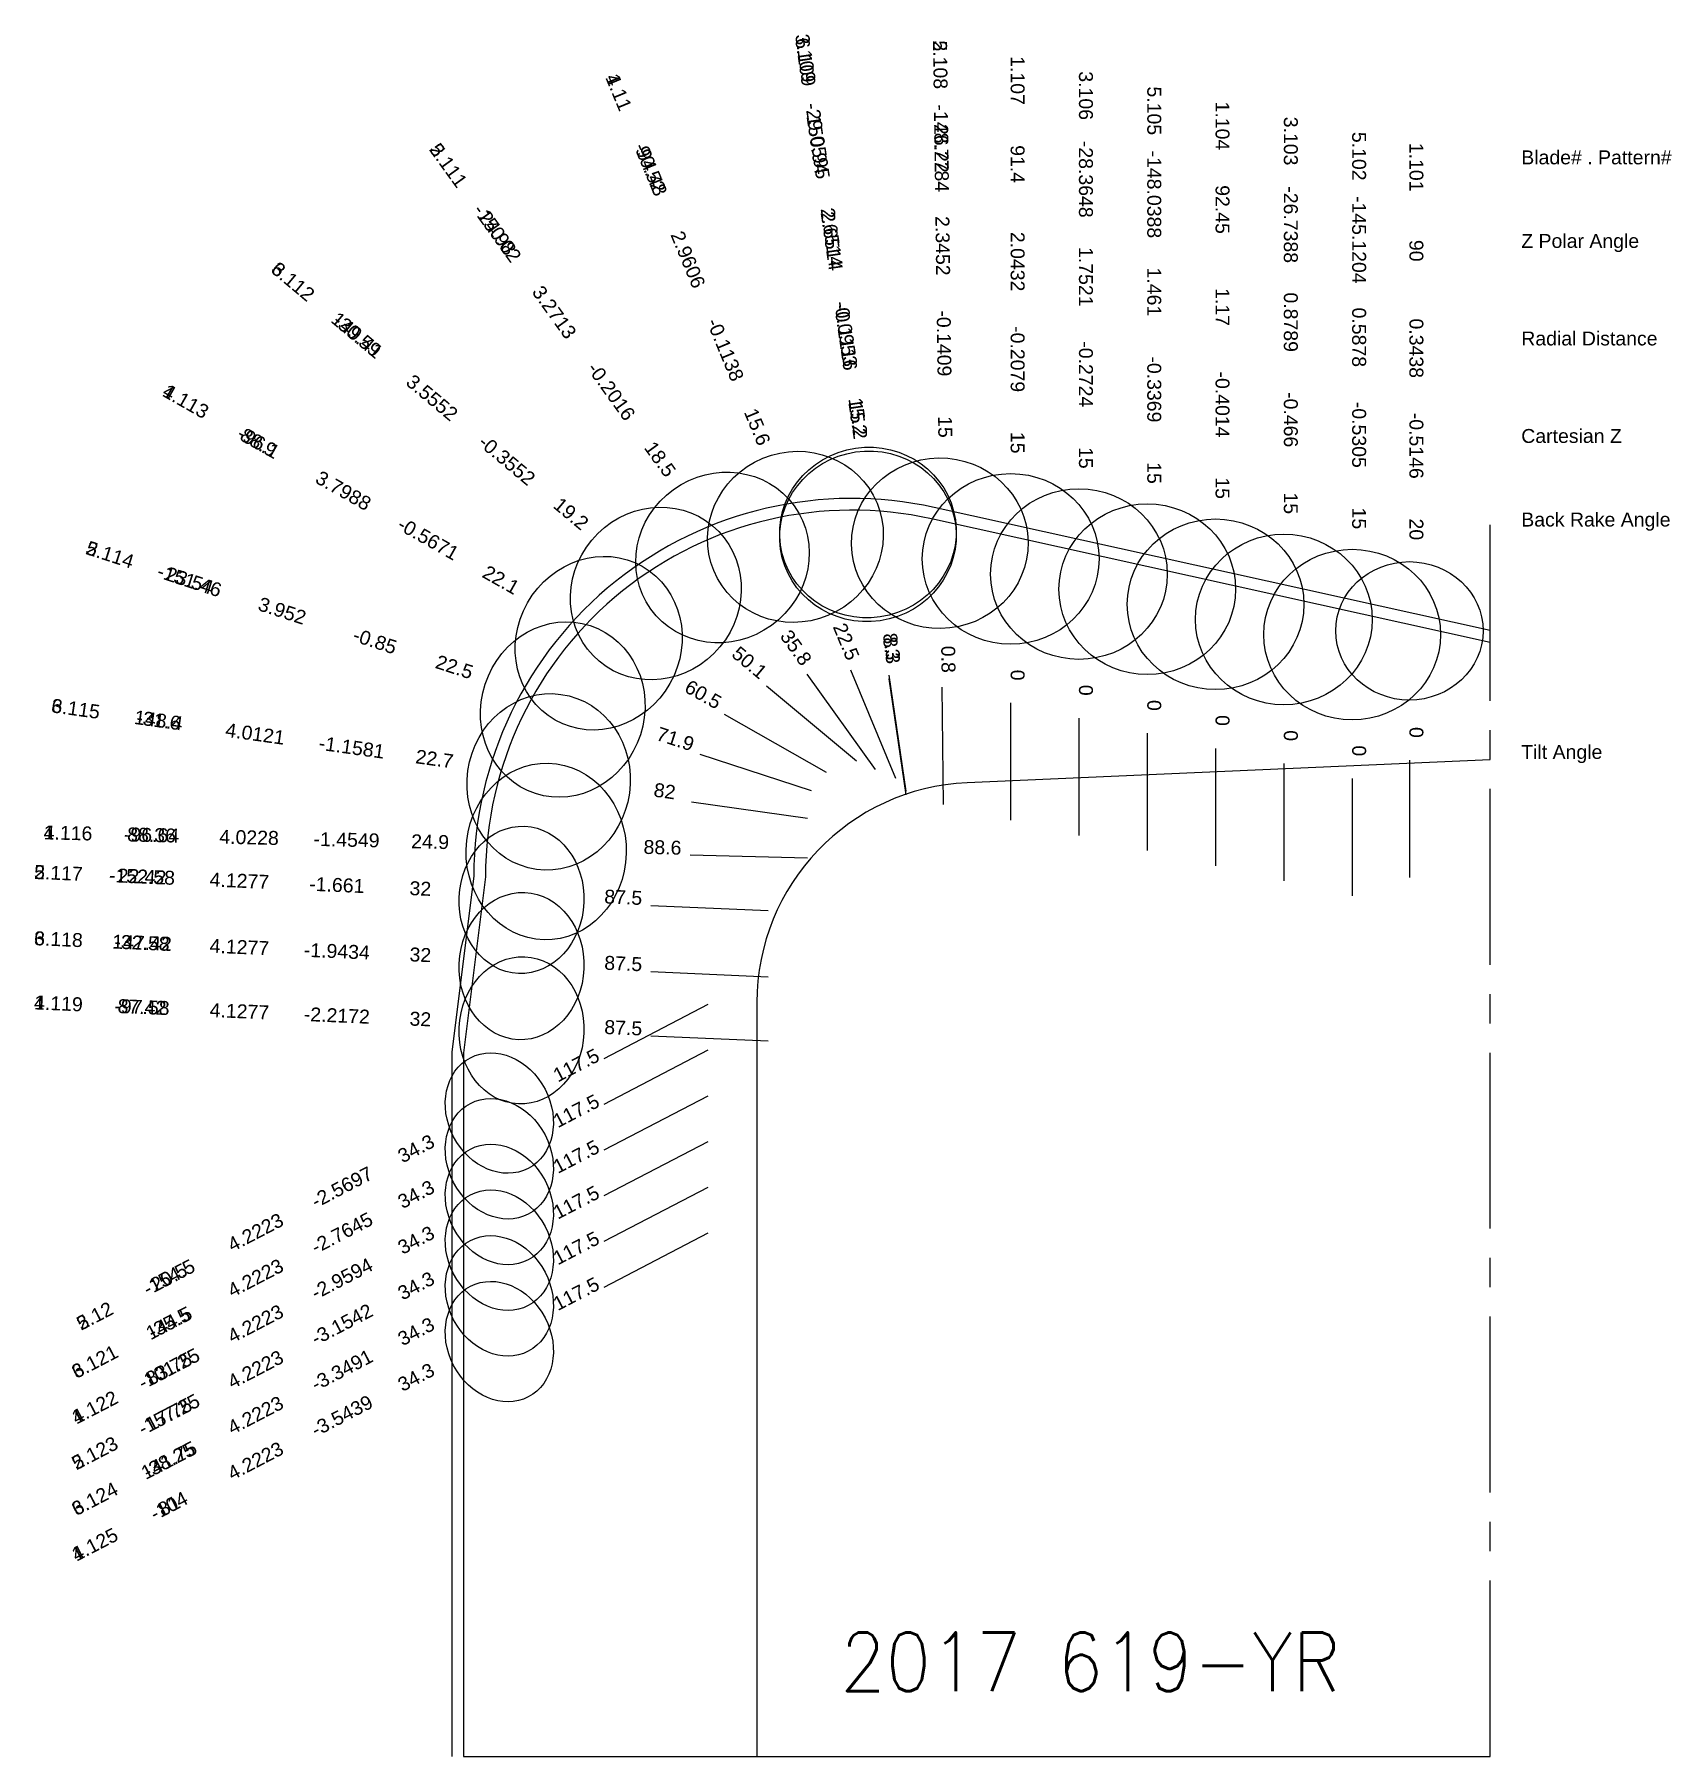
# Model space of a CAD drawing. Header units: inches. Extents: x 14.5 to 36.8, y 6.4 to 18.3.
# Drawn here: x 29.8 to 36.77, y 8.69 to 16.03 of the extents above; entities that cross this region are included whole.
import ezdxf
from ezdxf.enums import TextEntityAlignment as Align

# ---------------------------------------------------------------- set-up
doc = ezdxf.new("R2010")
doc.units = ezdxf.units.IN
doc.header["$MEASUREMENT"] = 0
doc.linetypes.add('CENTER2', pattern=[1.125, 0.75, -0.125, 0.125, -0.125])
for name, color, linetype in [('Blade_1', 30, 'Continuous'), ('Blade_2', 52, 'Continuous'), ('Blade_3', 92, 'Continuous'), ('Blade_4', 132, 'Continuous'), ('Blade_5', 152, 'Continuous'), ('Blade_6', 190, 'Continuous'), ('CLine', 5, 'CENTER2'), ('Text', 3, 'Continuous')]:
    doc.layers.add(name, color=color, linetype=linetype)
doc.styles.add('RomanS', font='romans')
doc.styles.get("Standard").update_dxf_attribs({"font": 'arial.ttf'})

msp = doc.modelspace()

# ---------------------------------------------------------------- texts
at = {"layer": 'Blade_1'}
for s, height, rotation, p in [('1.107', 0.05937, 270, (33.9568, 15.8311)), ('1.11', 0.05937, 292.49647, (32.2592, 15.77)), ('1.104', 0.05937, 270, (34.83, 15.6376)), ('90.52', 0.05937, 292.49647, (32.3955, 15.4409)), ('91.4', 0.05937, 270, (33.9568, 15.4748)), ('1.101', 0.05937, 270, (35.6562, 15.4619)), ('92.45', 0.05937, 270, (34.83, 15.2813)), ('2.9606', 0.05937, 292.49647, (32.5546, 15.0569)), ('2.0432', 0.05937, 270, (33.9568, 15.0592)), ('90', 0.05937, 270, (35.6562, 15.1057)), ('1.17', 0.05937, 270, (34.83, 14.8657)), ('-0.1138', 0.05937, 292.49647, (32.7136, 14.6729)), ('-0.2079', 0.05937, 270, (33.9568, 14.6436)), ('0.3438', 0.05937, 270, (35.6562, 14.69)), ('-0.4014', 0.05937, 270, (34.83, 14.4501)), ('1.113', 0.05937, 330.46518, (30.4272, 14.438)), ('15.6', 0.05937, 292.49647, (32.8499, 14.3438)), ('-0.5146', 0.05937, 270, (35.6562, 14.2744)), ('88.9', 0.05937, 330.46518, (30.7371, 14.2624)), ('15', 0.05937, 270, (33.9568, 14.2873)), ('3.7988', 0.05937, 330.46518, (31.0987, 14.0575)), ('15', 0.05937, 270, (34.83, 14.0938)), ('-0.5671', 0.05937, 330.46518, (31.4603, 13.8526)), ('20', 0.05937, 270, (35.6562, 13.9182)), ('22.1', 0.05937, 330.46518, (31.7703, 13.677)), ('22.5', 0.05937, 292.49647, (33.2289, 13.4286)), ('0', 0.0594, 270, (33.9568, 13.2968)), ('60.5', 0.05937, 330.46518, (32.6321, 13.1888)), ('0', 0.0594, 270, (34.83, 13.1034)), ('0', 0.0594, 270, (35.6562, 13.0526)), ('1.116', 0.05937, 358.61402, (29.9388, 12.5944)), ('88.36', 0.05937, 358.61402, (30.2949, 12.5858)), ('4.0228', 0.05937, 358.61402, (30.7104, 12.5757)), ('-1.4549', 0.05937, 358.61402, (31.1259, 12.5657)), ('24.9', 0.05937, 358.61402, (31.4821, 12.5571)), ('88.6', 0.05937, 358.61402, (32.4723, 12.5331)), ('1.119', 0.05937, 357.53396, (29.8976, 11.8678)), ('87.42', 0.05937, 357.53396, (30.2536, 11.8525)), ('4.1277', 0.05937, 357.53396, (30.6688, 11.8346)), ('-2.2172', 0.05937, 357.53396, (31.084, 11.8167)), ('32', 0.05937, 357.53396, (31.44, 11.8014)), ('87.5', 0.05937, 357.53396, (32.3046, 11.7642)), ('117.5', 0.05937, 27.5122, (32.1189, 11.2183)), ('34.3', 0.05937, 27.5122, (31.4365, 10.8629)), ('-2.9594', 0.05937, 27.5122, (31.1205, 10.6983)), ('117.5', 0.05937, 27.5122, (32.1189, 10.6338)), ('4.2223', 0.05937, 27.5122, (30.7519, 10.5063)), ('83.75', 0.05937, 27.5122, (30.3833, 10.3143)), ('34.3', 0.05937, 27.5122, (31.4365, 10.2784)), ('1.122', 0.05937, 27.5122, (30.0673, 10.1498)), ('-3.5439', 0.05937, 27.5122, (31.1205, 10.1138)), ('4.2223', 0.05937, 27.5122, (30.7519, 9.9218)), ('81', 0.05937, 27.5122, (30.3833, 9.7298)), ('1.125', 0.05937, 27.5122, (30.0673, 9.5653))]:
    msp.add_text(s, height=height, rotation=rotation, dxfattribs=at).set_placement(p, align=Align.CENTER)
at = {"layer": 'Blade_2'}
for s, rotation, p in [('2.108', 270.77269, (33.6273, 15.8979)), ('26.22', 270.77269, (33.6321, 15.5417)), ('2.111', 305.77373, (31.5367, 15.4527)), ('24.98', 305.77373, (31.745, 15.1637)), ('2.3452', 270.77269, (33.6377, 15.1261)), ('3.2713', 305.77373, (31.988, 14.8265)), ('-0.1409', 270.77269, (33.6433, 14.7105)), ('-0.2016', 305.77373, (32.2309, 14.4892)), ('15', 270.77269, (33.6481, 14.3543)), ('18.5', 305.77373, (32.4392, 14.2002)), ('2.114', 341.93979, (30.1095, 13.7821)), ('23.54', 341.93979, (30.4482, 13.6717)), ('3.952', 341.93979, (30.8433, 13.5428)), ('-0.85', 341.93979, (31.2385, 13.414)), ('35.8', 305.77373, (33.0182, 13.3966)), ('22.5', 341.93979, (31.5772, 13.3035)), ('0.8', 270.77269, (33.6615, 13.3639)), ('71.9', 341.93979, (32.5188, 12.9965)), ('2.117', 357.53396, (29.8976, 12.424)), ('22.42', 357.53396, (30.2536, 12.4087)), ('4.1277', 357.53396, (30.6688, 12.3908)), ('-1.661', 357.53396, (31.084, 12.3729)), ('32', 357.53396, (31.44, 12.3576)), ('87.5', 357.53396, (32.3046, 12.3204)), ('117.5', 27.5122, (32.1189, 11.608)), ('34.3', 27.5122, (31.4365, 11.2526)), ('-2.5697', 27.5122, (31.1205, 11.088)), ('117.5', 27.5122, (32.1189, 11.0235)), ('4.2223', 27.5122, (30.7519, 10.896)), ('20.5', 27.5122, (30.3833, 10.704)), ('34.3', 27.5122, (31.4365, 10.6681)), ('2.12', 27.5122, (30.0673, 10.5395)), ('-3.1542', 27.5122, (31.1205, 10.5035)), ('4.2223', 27.5122, (30.7519, 10.3115)), ('17.75', 27.5122, (30.3833, 10.1195)), ('2.123', 27.5122, (30.0673, 9.955))]:
    msp.add_text(s, height=0.05937, rotation=rotation, dxfattribs=at).set_placement(p, align=Align.CENTER)
at = {"layer": 'Blade_3'}
for s, height, rotation, p in [('3.109', 0.05937, 278.32908, (33.0532, 15.9222)), ('3.106', 0.05937, 270, (34.2479, 15.7666)), ('-29.0595', 0.05937, 278.32908, (33.1048, 15.5697)), ('3.103', 0.05937, 270, (35.1211, 15.573)), ('-28.3648', 0.05937, 270, (34.2479, 15.4103)), ('-26.7388', 0.05937, 270, (35.1211, 15.2167)), ('2.6514', 0.05937, 278.32908, (33.165, 15.1585)), ('3.112', 0.05937, 320.14997, (30.8794, 14.9514)), ('1.7521', 0.05937, 270, (34.2479, 14.9947)), ('0.8789', 0.05937, 270, (35.1211, 14.8011)), ('-0.0953', 0.05937, 278.32908, (33.2252, 14.7472)), ('-30.59', 0.05937, 320.14997, (31.1529, 14.7231)), ('-0.2724', 0.05937, 270, (34.2479, 14.5791)), ('3.5552', 0.05937, 320.14997, (31.472, 14.4567)), ('15.2', 0.05937, 278.32908, (33.2769, 14.3947)), ('-0.466', 0.05937, 270, (35.1211, 14.3855)), ('-0.3552', 0.05937, 320.14997, (31.7911, 14.1904)), ('15', 0.05937, 270, (34.2479, 14.2228)), ('19.2', 0.05937, 320.14997, (32.0646, 13.9621)), ('15', 0.05937, 270, (35.1211, 14.0292)), ('8.3', 0.05937, 278.32908, (33.4203, 13.4147)), ('50.1', 0.05937, 320.14997, (32.825, 13.3275)), ('0', 0.0594, 270, (34.2479, 13.2323)), ('3.115', 0.05937, 352.04203, (29.9685, 13.1242)), ('-31.6', 0.05937, 352.04203, (30.3214, 13.0749)), ('4.0121', 0.05937, 352.04203, (30.733, 13.0173)), ('-1.1581', 0.05937, 352.04203, (31.1446, 12.9598)), ('0', 0.0594, 270, (35.1211, 13.0387)), ('22.7', 0.05937, 352.04203, (31.4974, 12.9105)), ('82', 0.05937, 352.04203, (32.4784, 12.7733)), ('3.118', 0.05937, 357.53395, (29.8976, 12.1416)), ('-32.58', 0.05937, 357.53395, (30.2536, 12.1263)), ('4.1277', 0.05937, 357.53395, (30.6688, 12.1084)), ('-1.9434', 0.05937, 357.53395, (31.084, 12.0905)), ('32', 0.05937, 357.53395, (31.44, 12.0752)), ('87.5', 0.05937, 357.53395, (32.3046, 12.038)), ('117.5', 0.05937, 27.5122, (32.1189, 11.4132)), ('34.3', 0.05937, 27.5122, (31.4365, 11.0578)), ('-2.7645', 0.05937, 27.5122, (31.1205, 10.8932)), ('117.5', 0.05937, 27.5122, (32.1189, 10.8286)), ('4.2223', 0.05937, 27.5122, (30.7519, 10.7012)), ('-35.5', 0.05937, 27.5122, (30.3833, 10.5092)), ('34.3', 0.05937, 27.5122, (31.4365, 10.4732)), ('3.121', 0.05937, 27.5122, (30.0673, 10.3447)), ('-3.3491', 0.05937, 27.5122, (31.1205, 10.3086)), ('4.2223', 0.05937, 27.5122, (30.7519, 10.1166)), ('-38.25', 0.05937, 27.5122, (30.3833, 9.9246)), ('3.124', 0.05937, 27.5122, (30.0673, 9.7601))]:
    msp.add_text(s, height=height, rotation=rotation, dxfattribs=at).set_placement(p, align=Align.CENTER)
at = {"layer": 'Blade_4'}
for s, rotation, p in [('4.11', 292.49647, (32.2592, 15.77)), ('-94.48', 292.49647, (32.3955, 15.4409)), ('2.9606', 292.49647, (32.5546, 15.0569)), ('-0.1138', 292.49647, (32.7136, 14.6729)), ('4.113', 330.46518, (30.4272, 14.438)), ('15.6', 292.49647, (32.8499, 14.3438)), ('-96.1', 330.46518, (30.7371, 14.2624)), ('3.7988', 330.46518, (31.0987, 14.0575)), ('-0.5671', 330.46518, (31.4603, 13.8526)), ('22.1', 330.46518, (31.7703, 13.677)), ('22.5', 292.49647, (33.2289, 13.4286)), ('60.5', 330.46518, (32.6321, 13.1888)), ('4.116', 358.61402, (29.9388, 12.5944)), ('-96.64', 358.61402, (30.2949, 12.5858)), ('4.0228', 358.61402, (30.7104, 12.5757)), ('-1.4549', 358.61402, (31.1259, 12.5657)), ('24.9', 358.61402, (31.4821, 12.5571)), ('88.6', 358.61402, (32.4723, 12.5331)), ('4.119', 357.53396, (29.8976, 11.8678)), ('-97.58', 357.53396, (30.2536, 11.8525)), ('4.1277', 357.53396, (30.6688, 11.8346)), ('-2.2172', 357.53396, (31.084, 11.8167)), ('32', 357.53396, (31.44, 11.8014)), ('87.5', 357.53396, (32.3046, 11.7642)), ('117.5', 27.5122, (32.1189, 11.2183)), ('34.3', 27.5122, (31.4365, 10.8629)), ('-2.9594', 27.5122, (31.1205, 10.6983)), ('117.5', 27.5122, (32.1189, 10.6338)), ('4.2223', 27.5122, (30.7519, 10.5063)), ('-101.25', 27.5122, (30.3833, 10.3143)), ('34.3', 27.5122, (31.4365, 10.2784)), ('4.122', 27.5122, (30.0673, 10.1498)), ('-3.5439', 27.5122, (31.1205, 10.1138)), ('4.2223', 27.5122, (30.7519, 9.9218)), ('-104', 27.5122, (30.3833, 9.7298)), ('4.125', 27.5122, (30.0673, 9.5653))]:
    msp.add_text(s, height=0.05937, rotation=rotation, dxfattribs=at).set_placement(p, align=Align.CENTER)
at = {"layer": 'Blade_5'}
for s, height, rotation, p in [('5.108', 0.05937, 270.7727, (33.6273, 15.8979)), ('5.105', 0.05937, 270, (34.539, 15.7021)), ('-148.7784', 0.05937, 270.7727, (33.6321, 15.5417)), ('5.111', 0.05937, 305.77373, (31.5367, 15.4527)), ('5.102', 0.05937, 270, (35.4122, 15.5085)), ('-148.0388', 0.05937, 270, (34.539, 15.3458)), ('-150.02', 0.05937, 305.77373, (31.745, 15.1637)), ('-145.1204', 0.05937, 270, (35.4122, 15.1522)), ('2.3452', 0.05937, 270.7727, (33.6377, 15.1261)), ('1.461', 0.05937, 270, (34.539, 14.9302)), ('3.2713', 0.05937, 305.77373, (31.988, 14.8265)), ('-0.1409', 0.05937, 270.7727, (33.6433, 14.7105)), ('0.5878', 0.05937, 270, (35.4122, 14.7366)), ('-0.2016', 0.05937, 305.77373, (32.2309, 14.4892)), ('-0.3369', 0.05937, 270, (34.539, 14.5146)), ('15', 0.05937, 270.7727, (33.6481, 14.3543)), ('-0.5305', 0.05937, 270, (35.4122, 14.321)), ('18.5', 0.05937, 305.77373, (32.4392, 14.2002)), ('15', 0.05937, 270, (34.539, 14.1583)), ('15', 0.05937, 270, (35.4122, 13.9647)), ('5.114', 0.05937, 341.93979, (30.1095, 13.7821)), ('-151.46', 0.05937, 341.93979, (30.4482, 13.6717)), ('3.952', 0.05937, 341.93979, (30.8433, 13.5428)), ('-0.85', 0.05937, 341.93979, (31.2385, 13.414)), ('35.8', 0.05937, 305.77373, (33.0182, 13.3966)), ('22.5', 0.05937, 341.93979, (31.5772, 13.3035)), ('0.8', 0.05937, 270.7727, (33.6615, 13.3639)), ('0', 0.0594, 270, (34.539, 13.1678)), ('71.9', 0.05937, 341.93979, (32.5188, 12.9965)), ('0', 0.0594, 270, (35.4122, 12.9742)), ('5.117', 0.05937, 357.53395, (29.8976, 12.424)), ('-152.58', 0.05937, 357.53395, (30.2536, 12.4087)), ('4.1277', 0.05937, 357.53395, (30.6688, 12.3908)), ('-1.661', 0.05937, 357.53395, (31.084, 12.3729)), ('32', 0.05937, 357.53395, (31.44, 12.3576)), ('87.5', 0.05937, 357.53395, (32.3046, 12.3204)), ('117.5', 0.05937, 27.5122, (32.1189, 11.608)), ('34.3', 0.05937, 27.5122, (31.4365, 11.2526)), ('-2.5697', 0.05937, 27.5122, (31.1205, 11.088)), ('117.5', 0.05937, 27.5122, (32.1189, 11.0235)), ('4.2223', 0.05937, 27.5122, (30.7519, 10.896)), ('-154.5', 0.05937, 27.5122, (30.3833, 10.704)), ('34.3', 0.05937, 27.5122, (31.4365, 10.6681)), ('5.12', 0.05937, 27.5122, (30.0673, 10.5395)), ('-3.1542', 0.05937, 27.5122, (31.1205, 10.5035)), ('4.2223', 0.05937, 27.5122, (30.7519, 10.3115)), ('-157.25', 0.05937, 27.5122, (30.3833, 10.1195)), ('5.123', 0.05937, 27.5122, (30.0673, 9.955))]:
    msp.add_text(s, height=height, rotation=rotation, dxfattribs=at).set_placement(p, align=Align.CENTER)
at = {"layer": 'Blade_6'}
for s, rotation, p in [('6.109', 278.32907, (33.0532, 15.9059)), ('150.94', 278.32907, (33.1048, 15.5534)), ('2.6514', 278.32907, (33.165, 15.1422)), ('6.112', 320.14997, (30.8794, 14.9514)), ('149.41', 320.14997, (31.1529, 14.7231)), ('-0.1116', 278.32907, (33.2252, 14.7309)), ('3.5552', 320.14997, (31.472, 14.4567)), ('15.2', 278.32907, (33.2768, 14.3784)), ('-0.3552', 320.14997, (31.7911, 14.1904)), ('19.2', 320.14997, (32.0646, 13.9621)), ('8.3', 278.32907, (33.4203, 13.3984)), ('50.1', 320.14997, (32.825, 13.3275)), ('6.115', 352.04202, (29.9685, 13.1242)), ('148.4', 352.04202, (30.3214, 13.0749)), ('4.0121', 352.04202, (30.733, 13.0173)), ('-1.1581', 352.04202, (31.1446, 12.9598)), ('22.7', 352.04202, (31.4974, 12.9105)), ('82', 352.04202, (32.4784, 12.7733)), ('6.118', 357.53396, (29.8976, 12.1416)), ('147.42', 357.53396, (30.2536, 12.1263)), ('4.1277', 357.53396, (30.6688, 12.1084)), ('-1.9434', 357.53396, (31.084, 12.0905)), ('32', 357.53396, (31.44, 12.0752)), ('87.5', 357.53396, (32.3046, 12.038)), ('117.5', 27.5122, (32.1189, 11.4132)), ('34.3', 27.5122, (31.4365, 11.0578)), ('-2.7645', 27.5122, (31.1205, 10.8932)), ('117.5', 27.5122, (32.1189, 10.8286)), ('4.2223', 27.5122, (30.7519, 10.7012)), ('144.5', 27.5122, (30.3833, 10.5092)), ('34.3', 27.5122, (31.4365, 10.4732)), ('6.121', 27.5122, (30.0673, 10.3447)), ('-3.3491', 27.5122, (31.1205, 10.3086)), ('4.2223', 27.5122, (30.7519, 10.1166)), ('141.75', 27.5122, (30.3833, 9.9246)), ('6.124', 27.5122, (30.0673, 9.7601))]:
    msp.add_text(s, height=0.05937, rotation=rotation, dxfattribs=at).set_placement(p, align=Align.CENTER)
for s, height, p in [('Blade# . Pattern#', 0.059375, (36.1328, 15.5036)), ('Z Polar Angle', 0.059375, (36.1328, 15.1474)), ('Radial Distance', 0.059375, (36.1328, 14.7317)), ('Cartesian Z', 0.059375, (36.1328, 14.3161)), ('Back Rake Angle', 0.059375, (36.1328, 13.9599)), ('Tilt Angle', 0.05937, (36.1328, 12.9694))]:
    msp.add_text(s, height=height, dxfattribs=at).set_placement(p, align=Align.MIDDLE_LEFT)
at = {"layer": 'Text', "style": 'RomanS', "width": 0.9}
msp.add_text('2017 619-YR', height=0.25, dxfattribs=at).set_placement((33.2309, 8.9666))

# ---------------------------------------------------------------- linework, layer by layer
for p, q in [((36, 13.4352), (33.6194, 13.963)), ((31.7188, 12.4375), (31.625, 11.6875)), ((31.625, 11.6875), (31.625, 8.6875)), ((31.625, 8.6875), (36, 8.6875))]:
    msp.add_line(p, q)
at = {"color": 8}
for p, q in [((36, 13.4864), (33.6303, 14.0118)), ((31.6688, 12.4406), (31.575, 11.6906)), ((31.575, 11.6906), (31.575, 8.6875))]:
    msp.add_line(p, q, dxfattribs=at)
at = {"flags": 128}
msp.add_lwpolyline([(36, 12.9352), (33.7716, 12.8379, 0.401491), (32.875, 11.9013), (32.875, 8.6875)], format="xyb", dxfattribs=at)
at = {"color": 8}
msp.add_arc((33.2812, 12.4375), 1.6125, 77.5, 179.88852, dxfattribs=at)
msp.add_arc((33.2812, 12.4375), 1.5625, 77.5, 180)
at = {"layer": 'Blade_1'}
for p, q in [((33.2743, 13.3189), (33.4656, 12.857)), ((33.9568, 13.1781), (33.9568, 12.6781)), ((32.7354, 13.1302), (33.1704, 12.8838)), ((34.83, 12.9846), (34.83, 12.4846)), ((35.6562, 12.9339), (35.6562, 12.4339)), ((32.591, 12.5302), (33.0909, 12.5182)), ((32.4233, 11.7591), (32.9228, 11.7376)), ((32.2243, 11.2732), (32.6677, 11.5042)), ((32.2243, 10.6887), (32.6677, 10.9197))]:
    msp.add_line(p, q, dxfattribs=at)
for centre, major_axis, ratio in [((33.0394, 13.8862), (0.3478, 0.1441), 0.963381), ((33.9568, 13.7921), (0.3765, 0), 0.965926), ((34.83, 13.5986), (0.3765, 0), 0.965926), ((32.2012, 13.4329), (0.1856, 0.3276), 0.926588), ((35.6562, 13.4854), (0.314, 0), 0.939693), ((31.9772, 12.5451), (0.0091, 0.3764), 0.906782), ((31.8723, 11.7828), (0.0135, 0.3137), 0.84797), ((31.7777, 11.0406), (-0.1229, 0.2359), 0.825943), ((31.7777, 10.4561), (-0.1229, 0.2359), 0.825943)]:
    msp.add_ellipse(centre, major_axis=major_axis, ratio=ratio, dxfattribs=at)
at = {"layer": 'Blade_2'}
for p, q in [((33.0876, 13.3002), (33.3799, 12.8946)), ((33.6631, 13.2452), (33.6698, 12.7452)), ((32.6317, 12.9596), (33.1071, 12.8046)), ((32.4233, 12.3153), (32.9228, 12.2938)), ((32.2243, 11.6629), (32.6677, 11.8939)), ((32.2243, 11.0784), (32.6677, 11.3094))]:
    msp.add_line(p, q, dxfattribs=at)
for centre, major_axis, ratio in [((32.7287, 13.7984), (0.3055, 0.2201), 0.948192), ((33.6548, 13.8591), (0.3765, 0.0051), 0.96592), ((32.048, 13.15), (0.1167, 0.358), 0.923717), ((31.8723, 12.339), (0.0135, 0.3137), 0.84797), ((31.7777, 11.4303), (-0.1229, 0.2359), 0.825943), ((31.7777, 10.8458), (-0.1229, 0.2359), 0.825943)]:
    msp.add_ellipse(centre, major_axis=major_axis, ratio=ratio, dxfattribs=at)
at = {"layer": 'Blade_3'}
for p, q in [((33.4375, 13.2972), (33.51, 12.8025)), ((32.9162, 13.2514), (33.3, 12.931)), ((34.2479, 13.1136), (34.2479, 12.6136)), ((35.1211, 12.92), (35.1211, 12.42)), ((32.596, 12.7569), (33.0912, 12.6877)), ((32.4233, 12.0329), (32.9228, 12.0114)), ((32.2243, 11.4681), (32.6677, 11.6991)), ((32.2243, 10.8835), (32.6677, 11.1145))]:
    msp.add_line(p, q, dxfattribs=at)
for centre, major_axis, ratio in [((33.3486, 13.9047), (0.3725, 0.0545), 0.965233), ((32.4448, 13.6448), (0.2413, 0.289), 0.944435), ((34.2479, 13.7276), (0.3765, 0), 0.965926), ((35.1211, 13.534), (0.3765, 0), 0.965926), ((31.9879, 12.8419), (0.0521, 0.3729), 0.922522), ((31.8723, 12.0566), (0.0135, 0.3137), 0.847971), ((31.7777, 11.2355), (-0.1229, 0.2359), 0.825943), ((31.7777, 10.6509), (-0.1229, 0.2359), 0.825943)]:
    msp.add_ellipse(centre, major_axis=major_axis, ratio=ratio, dxfattribs=at)
at = {"layer": 'Blade_4'}
for p, q in [((33.2743, 13.3189), (33.4656, 12.857)), ((32.7354, 13.1302), (33.1704, 12.8838)), ((32.591, 12.5302), (33.0909, 12.5182)), ((32.4233, 11.7591), (32.9228, 11.7376)), ((32.2243, 11.2732), (32.6677, 11.5042)), ((32.2243, 10.6887), (32.6677, 10.9197))]:
    msp.add_line(p, q, dxfattribs=at)
for centre, major_axis, ratio in [((33.0394, 13.8862), (0.3478, 0.1441), 0.963381), ((32.2012, 13.4329), (0.1856, 0.3276), 0.926588), ((31.9772, 12.5451), (0.0091, 0.3764), 0.906782), ((31.8723, 11.7828), (0.0135, 0.3137), 0.84797), ((31.7777, 11.0406), (-0.1229, 0.2359), 0.825943), ((31.7777, 10.4561), (-0.1229, 0.2359), 0.825943)]:
    msp.add_ellipse(centre, major_axis=major_axis, ratio=ratio, dxfattribs=at)
at = {"layer": 'Blade_5'}
for p, q in [((33.0876, 13.3002), (33.3799, 12.8946)), ((33.6631, 13.2452), (33.6698, 12.7452)), ((34.539, 13.0491), (34.539, 12.5491)), ((32.6317, 12.9596), (33.1071, 12.8046)), ((35.4122, 12.8555), (35.4122, 12.3555)), ((32.4233, 12.3153), (32.9228, 12.2938)), ((32.2243, 11.6629), (32.6677, 11.8939)), ((32.2243, 11.0784), (32.6677, 11.3094))]:
    msp.add_line(p, q, dxfattribs=at)
for centre, major_axis, ratio in [((32.7287, 13.7984), (0.3055, 0.2201), 0.948192), ((33.6548, 13.8591), (0.3765, 0.0051), 0.96592), ((34.539, 13.6631), (0.3765, 0), 0.965926), ((35.4122, 13.4695), (0.3765, 0), 0.965926), ((32.048, 13.15), (0.1167, 0.358), 0.923717), ((31.8723, 12.339), (0.0135, 0.3137), 0.847971), ((31.7777, 11.4303), (-0.1229, 0.2359), 0.825943), ((31.7777, 10.8458), (-0.1229, 0.2359), 0.825943)]:
    msp.add_ellipse(centre, major_axis=major_axis, ratio=ratio, dxfattribs=at)
at = {"layer": 'Blade_6'}
for p, q in [((32.9162, 13.2514), (33.3, 12.931)), ((33.4375, 13.2809), (33.51, 12.7861)), ((32.596, 12.7569), (33.0912, 12.6877)), ((32.4233, 12.0329), (32.9228, 12.0114)), ((32.2243, 11.4681), (32.6677, 11.6991)), ((32.2243, 10.8835), (32.6677, 11.1145))]:
    msp.add_line(p, q, dxfattribs=at)
for centre, major_axis, ratio in [((33.3486, 13.8884), (0.3725, 0.0545), 0.965233), ((32.4448, 13.6448), (0.2413, 0.289), 0.944435), ((31.9879, 12.8419), (0.0521, 0.3729), 0.922522), ((31.8723, 12.0566), (0.0135, 0.3137), 0.84797), ((31.7777, 11.2355), (-0.1229, 0.2359), 0.825943), ((31.7777, 10.6509), (-0.1229, 0.2359), 0.825943)]:
    msp.add_ellipse(centre, major_axis=major_axis, ratio=ratio, dxfattribs=at)
at = {"layer": 'CLine'}
msp.add_line((36, 8.6875), (36, 14), dxfattribs=at)

msp.set_redraw_order([(e.dxf.handle, doc.entitydb.next_handle()) for e in msp.query("TEXT MTEXT ATTDEF DIMENSION ARC_DIMENSION")])  # texts and dimensions are drawn at this point

doc.saveas('drawing.dxf')
